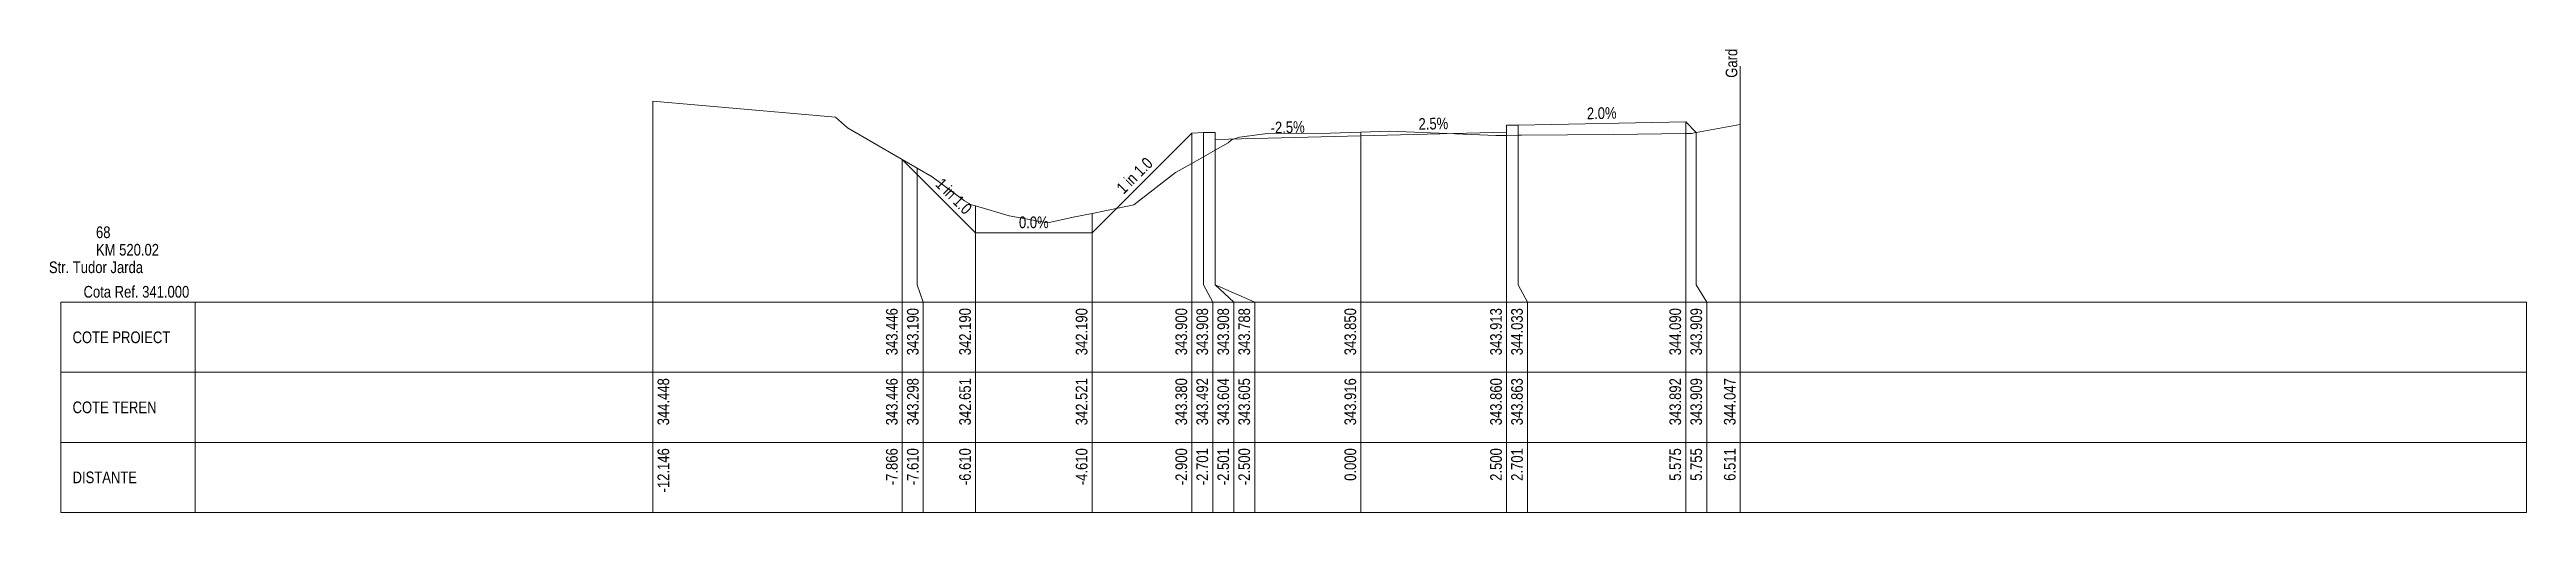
# Model space of a CAD drawing. Extents: x 1 to 634, y 0 to 594.
# Drawn here: x 43.5 to 86, y 49 to 56.93 of the extents above; entities that cross this region are included whole.
import ezdxf
from ezdxf.enums import TextEntityAlignment as Align

# ---------------------------------------------------------------- set-up
doc = ezdxf.new("R2010")
doc.units = 0
doc.header["$MEASUREMENT"] = 0
doc.layers.add('ARD-No Plot', color=1, linetype='Continuous', lineweight=0, plot=False)
for name, color, linetype, lineweight in [('DESIGN-TEXT', 7, 'Continuous', 0), ('EXISTING-TEXT', 7, 'Continuous', 0), ('LINES', 7, 'Continuous', 0), ('Text', 7, 'Continuous', 0), ('X-RL', 7, 'Continuous', 0), ('XPLOT-DESIGN', 5, 'Continuous', 0), ('XPLOT-EXISTING', 3, 'Continuous', 0), ('XPLOT-GRADE', 7, 'Continuous', 0), ('XPLOT-KM', 7, 'Continuous', 0), ('XPLOT-TITLE', 7, 'Continuous', 0)]:
    doc.layers.add(name, color=color, linetype=linetype, lineweight=lineweight)
doc.styles.add('$0$$0$Arial', font='arial.ttf', dxfattribs={"width": 0.8})

msp = doc.modelspace()

# ---------------------------------------------------------------- texts
at = {"layer": 'ARD-No Plot', "style": '$0$$0$Arial', "width": 0.8}
msp.add_text('Str. Tudor Jarda', height=0.2, dxfattribs=at).set_placement((44.3, 53.1), align=Align.CENTER)
at = {"layer": 'DESIGN-TEXT', "style": '$0$$0$Arial', "width": 0.8}
for s, p in [('343.446', (58.054, 52.5)), ('343.190', (58.414, 52.5)), ('342.190', (59.31, 52.5)), ('342.190', (61.31, 52.5)), ('343.900', (63.02, 52.5)), ('343.908', (63.38, 52.5)), ('343.908', (63.74, 52.5)), ('343.788', (64.1, 52.5)), ('343.850', (65.92, 52.5)), ('343.913', (68.42, 52.5)), ('344.033', (68.78, 52.5)), ('344.090', (71.495, 52.5)), ('343.909', (71.855, 52.5))]:
    msp.add_text(s, height=0.2, rotation=90, dxfattribs=at).set_placement(p, align=Align.RIGHT)
at = {"layer": 'EXISTING-TEXT', "style": '$0$$0$Arial', "width": 0.8}
for s, p in [('344.448', (54.134, 51.3)), ('343.446', (58.054, 51.3)), ('343.298', (58.414, 51.3)), ('342.651', (59.31, 51.3)), ('342.521', (61.31, 51.3)), ('343.380', (63.02, 51.3)), ('343.492', (63.38, 51.3)), ('343.604', (63.74, 51.3)), ('343.605', (64.1, 51.3)), ('343.916', (65.92, 51.3)), ('343.916', (65.92, 51.3)), ('343.860', (68.42, 51.3)), ('343.863', (68.78, 51.3)), ('343.892', (71.495, 51.3)), ('343.909', (71.855, 51.3)), ('344.047', (72.431, 51.3))]:
    msp.add_text(s, height=0.2, rotation=90, dxfattribs=at).set_placement(p, align=Align.RIGHT)
at = {"layer": 'Text', "style": '$0$$0$Arial', "width": 0.8}
msp.add_text('Gard', height=0.2, rotation=90, dxfattribs=at).set_placement((72.461, 56.447))
for s, p in [('-12.146', (54.134, 50.1)), ('-12.146', (54.134, 50.1)), ('-7.866', (58.054, 50.1)), ('-7.866', (58.054, 50.1)), ('-7.866', (58.054, 50.1)), ('-7.610', (58.414, 50.1)), ('-7.610', (58.414, 50.1)), ('-7.610', (58.414, 50.1)), ('-6.610', (59.31, 50.1)), ('-6.610', (59.31, 50.1)), ('-6.610', (59.31, 50.1)), ('-4.610', (61.31, 50.1)), ('-4.610', (61.31, 50.1)), ('-4.610', (61.31, 50.1)), ('-2.900', (63.02, 50.1)), ('-2.900', (63.02, 50.1)), ('-2.900', (63.02, 50.1)), ('-2.701', (63.38, 50.1)), ('-2.701', (63.38, 50.1)), ('-2.701', (63.38, 50.1)), ('-2.501', (63.74, 50.1)), ('-2.501', (63.74, 50.1)), ('-2.501', (63.74, 50.1)), ('-2.500', (64.1, 50.1)), ('-2.500', (64.1, 50.1)), ('-2.500', (64.1, 50.1)), ('0.000', (65.92, 50.1)), ('0.000', (65.92, 50.1)), ('0.000', (65.92, 50.1)), ('2.500', (68.42, 50.1)), ('2.500', (68.42, 50.1)), ('2.500', (68.42, 50.1)), ('2.701', (68.78, 50.1)), ('2.701', (68.78, 50.1)), ('2.701', (68.78, 50.1)), ('5.575', (71.495, 50.1)), ('5.575', (71.495, 50.1)), ('5.575', (71.495, 50.1)), ('5.755', (71.855, 50.1)), ('5.755', (71.855, 50.1)), ('5.755', (71.855, 50.1)), ('6.511', (72.431, 50.1)), ('6.511', (72.431, 50.1))]:
    msp.add_text(s, height=0.2, rotation=90, dxfattribs=at).set_placement(p, align=Align.RIGHT)
at = {"layer": 'X-RL', "style": '$0$$0$Arial', "width": 0.8}
msp.add_text('Cota Ref. 341.000', height=0.2, dxfattribs=at).set_placement((45.9, 52.68), align=Align.RIGHT)
at = {"layer": 'XPLOT-GRADE', "style": '$0$$0$Arial', "width": 0.8}
for s, rotation, p in [('-2.5%', 1.4321, (64.748, 55.499)), ('2.5%', 1.4321, (67.248, 55.561)), ('2.0%', 1.1458, (70.136, 55.741)), ('1 in 1.0', 45, (62.189, 54.701)), ('1 in 1.0', 315, (58.947, 54.347)), ('0.0%', 0, (60.39, 53.87))]:
    msp.add_text(s, height=0.2, rotation=rotation, dxfattribs=at).set_placement(p, align=Align.CENTER)
at = {"layer": 'XPLOT-KM', "style": '$0$$0$Arial', "width": 0.8}
for s, p in [('68', (44.3, 53.7)), ('KM 520.02', (44.3, 53.4))]:
    msp.add_text(s, height=0.2, dxfattribs=at).set_placement(p)
at = {"layer": 'XPLOT-TITLE', "style": '$0$$0$Arial', "width": 0.8}
for s, p in [('COTE PROIECT', (43.898, 51.9)), ('COTE TEREN', (43.898, 50.7)), ('DISTANTE', (43.898, 49.5))]:
    msp.add_text(s, height=0.2, dxfattribs=at).set_placement(p)

# ---------------------------------------------------------------- linework, layer by layer
at = {"layer": 'LINES'}
for p, q in [((72.511, 56.647), (72.511, 54.647)), ((53.854, 52.9), (53.854, 56.048)), ((53.854, 52.9), (53.854, 56.048)), ((71.575, 52.9), (71.575, 55.69)), ((71.575, 52.9), (71.575, 55.69)), ((71.575, 52.9), (71.575, 55.69)), ((63.1, 52.9), (63.1, 55.5)), ((63.1, 52.9), (63.1, 55.5)), ((63.1, 52.9), (63.1, 55.5)), ((63.299, 52.9), (63.299, 55.508)), ((63.299, 52.9), (63.299, 55.508)), ((63.299, 52.9), (63.299, 55.508)), ((63.499, 52.9), (63.499, 55.508)), ((63.499, 52.9), (63.499, 55.508)), ((63.499, 52.9), (63.499, 55.508)), ((63.5, 52.9), (63.5, 55.388)), ((63.5, 52.9), (63.5, 55.388)), ((63.5, 52.9), (63.5, 55.388)), ((66, 52.9), (66, 55.516)), ((66, 52.9), (66, 55.516)), ((66, 52.9), (66, 55.516)), ((68.5, 52.9), (68.5, 55.513)), ((68.5, 52.9), (68.5, 55.513)), ((68.5, 52.9), (68.5, 55.513)), ((68.701, 52.9), (68.701, 55.633)), ((68.701, 52.9), (68.701, 55.633)), ((68.701, 52.9), (68.701, 55.633)), ((71.755, 52.9), (71.755, 55.509)), ((71.755, 52.9), (71.755, 55.509)), ((71.755, 52.9), (71.755, 55.509)), ((72.511, 52.9), (72.511, 55.647)), ((72.511, 52.9), (72.511, 55.647)), ((58.134, 52.9), (58.134, 55.046)), ((58.134, 52.9), (58.134, 55.046)), ((58.134, 52.9), (58.134, 55.046)), ((58.39, 52.9), (58.39, 54.898)), ((58.39, 52.9), (58.39, 54.898)), ((58.39, 52.9), (58.39, 54.898)), ((59.39, 52.9), (59.39, 54.251)), ((59.39, 52.9), (59.39, 54.251)), ((59.39, 52.9), (59.39, 54.251)), ((61.39, 52.9), (61.39, 54.121)), ((61.39, 52.9), (61.39, 54.121)), ((61.39, 52.9), (61.39, 54.121)), ((53.854, 52.6), (53.854, 52.9)), ((53.854, 52.6), (53.854, 52.9)), ((58.134, 52.6), (58.134, 52.9)), ((58.134, 52.6), (58.134, 52.9)), ((58.134, 52.6), (58.134, 52.9)), ((58.494, 52.6), (58.39, 52.9)), ((58.494, 52.6), (58.39, 52.9)), ((58.494, 52.6), (58.39, 52.9)), ((59.39, 52.6), (59.39, 52.9)), ((59.39, 52.6), (59.39, 52.9)), ((59.39, 52.6), (59.39, 52.9)), ((61.39, 52.6), (61.39, 52.9)), ((61.39, 52.6), (61.39, 52.9)), ((61.39, 52.6), (61.39, 52.9)), ((63.1, 52.6), (63.1, 52.9)), ((63.1, 52.6), (63.1, 52.9)), ((63.1, 52.6), (63.1, 52.9)), ((63.46, 52.6), (63.299, 52.9)), ((63.46, 52.6), (63.299, 52.9)), ((63.46, 52.6), (63.299, 52.9)), ((63.82, 52.6), (63.499, 52.9)), ((63.82, 52.6), (63.499, 52.9)), ((63.82, 52.6), (63.499, 52.9)), ((64.18, 52.6), (63.5, 52.9)), ((64.18, 52.6), (63.5, 52.9)), ((64.18, 52.6), (63.5, 52.9)), ((66, 52.6), (66, 52.9)), ((66, 52.6), (66, 52.9)), ((66, 52.6), (66, 52.9)), ((68.5, 52.6), (68.5, 52.9)), ((68.5, 52.6), (68.5, 52.9)), ((68.5, 52.6), (68.5, 52.9)), ((68.86, 52.6), (68.701, 52.9)), ((68.86, 52.6), (68.701, 52.9)), ((68.86, 52.6), (68.701, 52.9)), ((71.575, 52.6), (71.575, 52.9)), ((71.575, 52.6), (71.575, 52.9)), ((71.575, 52.6), (71.575, 52.9)), ((71.935, 52.6), (71.755, 52.9)), ((71.935, 52.6), (71.755, 52.9)), ((71.935, 52.6), (71.755, 52.9)), ((72.511, 52.6), (72.511, 52.9)), ((72.511, 52.6), (72.511, 52.9)), ((43.698, 51.4), (43.698, 52.6)), ((43.698, 52.6), (46, 52.6)), ((46, 49), (46, 52.6)), ((46, 52.6), (86, 52.6)), ((53.854, 49), (53.854, 52.6)), ((53.854, 49), (53.854, 52.6)), ((58.134, 49), (58.134, 52.6)), ((58.134, 49), (58.134, 52.6)), ((58.134, 49), (58.134, 52.6)), ((58.494, 49), (58.494, 52.6)), ((58.494, 49), (58.494, 52.6)), ((58.494, 49), (58.494, 52.6)), ((59.39, 49), (59.39, 52.6)), ((59.39, 49), (59.39, 52.6)), ((59.39, 49), (59.39, 52.6)), ((61.39, 49), (61.39, 52.6)), ((61.39, 49), (61.39, 52.6)), ((61.39, 49), (61.39, 52.6)), ((63.1, 49), (63.1, 52.6)), ((63.1, 49), (63.1, 52.6)), ((63.1, 49), (63.1, 52.6)), ((63.46, 49), (63.46, 52.6)), ((63.46, 49), (63.46, 52.6)), ((63.46, 49), (63.46, 52.6)), ((63.82, 49), (63.82, 52.6)), ((63.82, 49), (63.82, 52.6)), ((63.82, 49), (63.82, 52.6)), ((64.18, 49), (64.18, 52.6)), ((64.18, 49), (64.18, 52.6)), ((64.18, 49), (64.18, 52.6)), ((66, 49), (66, 52.6)), ((66, 49), (66, 52.6)), ((66, 49), (66, 52.6)), ((68.5, 49), (68.5, 52.6)), ((68.5, 49), (68.5, 52.6)), ((68.5, 49), (68.5, 52.6)), ((68.86, 49), (68.86, 52.6)), ((68.86, 49), (68.86, 52.6)), ((68.86, 49), (68.86, 52.6)), ((71.575, 49), (71.575, 52.6)), ((71.575, 49), (71.575, 52.6)), ((71.575, 49), (71.575, 52.6)), ((71.935, 49), (71.935, 52.6)), ((71.935, 49), (71.935, 52.6)), ((71.935, 49), (71.935, 52.6)), ((72.511, 49), (72.511, 52.6)), ((72.511, 49), (72.511, 52.6)), ((86, 49), (86, 52.6)), ((43.698, 50.2), (43.698, 51.4)), ((43.698, 51.4), (46, 51.4)), ((46, 51.4), (43.698, 51.4)), ((46, 51.4), (86, 51.4)), ((43.698, 49), (43.698, 50.2)), ((43.698, 50.2), (46, 50.2)), ((46, 50.2), (43.698, 50.2)), ((46, 50.2), (86, 50.2)), ((46, 49), (43.698, 49)), ((46, 49), (86, 49))]:
    msp.add_line(p, q, dxfattribs=at)
at = {"layer": 'XPLOT-DESIGN'}
for p, q in [((68.701, 55.633), (71.575, 55.69)), ((71.575, 55.69), (71.755, 55.509)), ((61.39, 53.79), (63.1, 55.5)), ((63.1, 55.5), (63.299, 55.508)), ((63.299, 55.508), (63.499, 55.508)), ((63.499, 55.508), (63.5, 55.388)), ((63.5, 55.388), (66, 55.45)), ((66, 55.45), (68.5, 55.513)), ((68.5, 55.513), (68.501, 55.633)), ((68.501, 55.633), (68.701, 55.633)), ((58.134, 55.046), (58.39, 54.79)), ((58.39, 54.79), (59.39, 53.79)), ((59.39, 53.79), (61.39, 53.79))]:
    msp.add_line(p, q, dxfattribs=at)
at = {"layer": 'XPLOT-EXISTING'}
for p, q in [((53.854, 56.048), (56.986, 55.773)), ((56.986, 55.773), (57.195, 55.589)), ((57.195, 55.589), (58.134, 55.046)), ((63.5, 55.205), (63.727, 55.333)), ((63.727, 55.333), (63.783, 55.384)), ((63.783, 55.384), (63.919, 55.428)), ((63.919, 55.428), (64.4, 55.492)), ((64.4, 55.492), (65.482, 55.499)), ((65.482, 55.499), (66, 55.516)), ((66, 55.516), (66.496, 55.532)), ((66, 55.516), (66, 55.516)), ((66.496, 55.532), (68.316, 55.457)), ((68.316, 55.457), (68.5, 55.46)), ((68.5, 55.46), (68.701, 55.463)), ((68.701, 55.463), (68.759, 55.464)), ((68.759, 55.464), (70.337, 55.477)), ((70.337, 55.477), (71.575, 55.492)), ((71.575, 55.492), (71.578, 55.492)), ((71.578, 55.492), (71.614, 55.492)), ((71.614, 55.492), (71.633, 55.493)), ((71.633, 55.493), (71.661, 55.493)), ((71.661, 55.493), (71.668, 55.494)), ((71.668, 55.494), (71.755, 55.509)), ((71.755, 55.509), (72.511, 55.647)), ((58.134, 55.046), (58.39, 54.898)), ((58.39, 54.898), (58.646, 54.75)), ((62.108, 54.267), (62.82, 54.822)), ((62.82, 54.822), (63.1, 54.98)), ((63.1, 54.98), (63.299, 55.092)), ((63.299, 55.092), (63.499, 55.204)), ((63.499, 55.204), (63.5, 55.205)), ((58.646, 54.75), (59.199, 54.336)), ((59.199, 54.336), (59.321, 54.271)), ((59.321, 54.271), (59.39, 54.251)), ((59.39, 54.251), (59.965, 54.083)), ((59.965, 54.083), (60.633, 53.963)), ((60.633, 53.963), (61.068, 54.056)), ((61.068, 54.056), (61.39, 54.121)), ((61.39, 54.121), (62.108, 54.267))]:
    msp.add_line(p, q, dxfattribs=at)

msp.set_redraw_order([(e.dxf.handle, doc.entitydb.next_handle()) for e in msp.query("TEXT MTEXT ATTDEF DIMENSION ARC_DIMENSION")])  # texts and dimensions are drawn at this point

doc.saveas('drawing.dxf')
